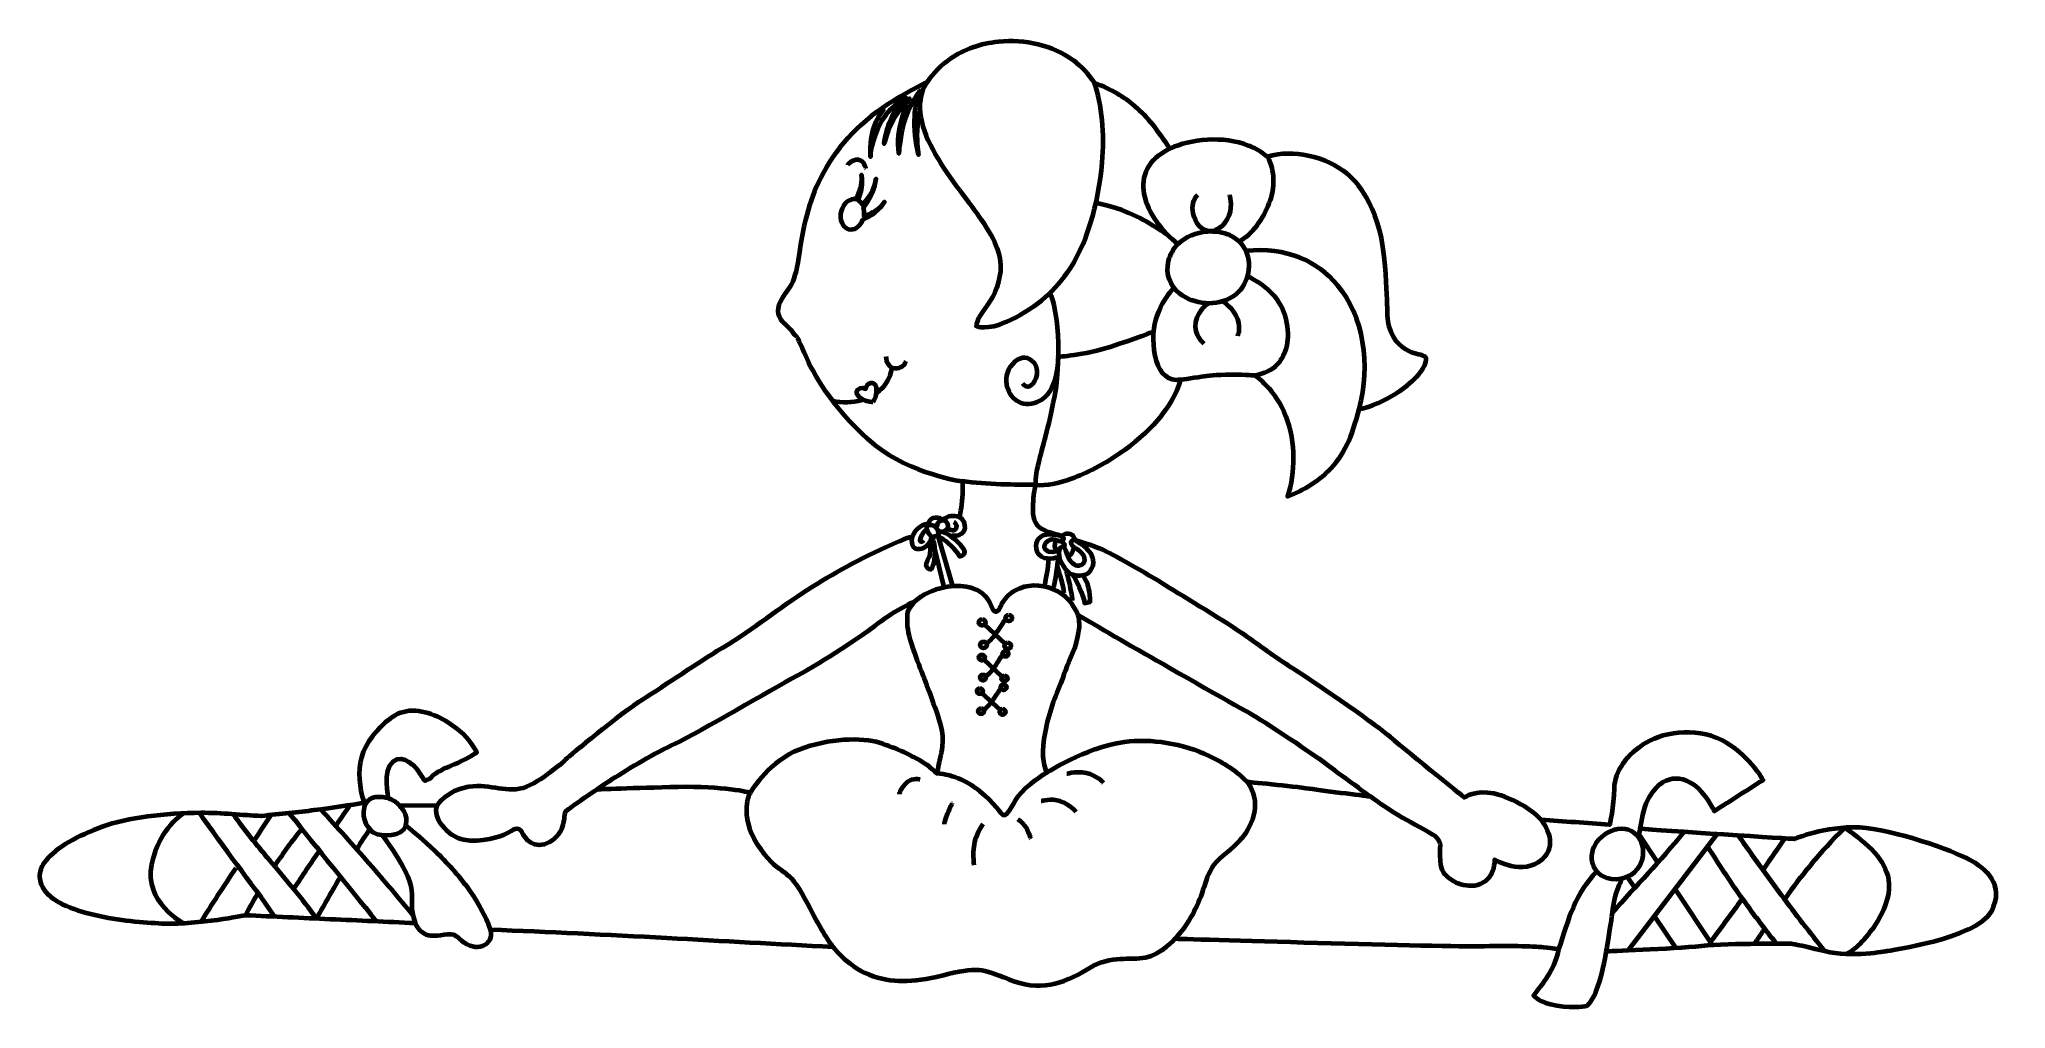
# Model space of a CAD drawing. Header units: centimetres. Extents: x -20 to 20.2, y 0 to 19.8.
import ezdxf

# ---------------------------------------------------------------- set-up
doc = ezdxf.new("R2010")
doc.units = ezdxf.units.CM
doc.header["$MEASUREMENT"] = 0
doc.layers.add('Camada 1', color=7, linetype='Continuous')

msp = doc.modelspace()

# ---------------------------------------------------------------- linework, layer by layer
at = {"layer": 'Camada 1', "color": 250, "lineweight": 100}
for centre, major_axis in [((-0.73127, 7.86449), (0, 0.06581)), ((-0.18707, 7.95335), (0, 0.06581)), ((-0.70409, 7.40365), (0, 0.06581)), ((-0.25461, 7.22294), (0, 0.05842)), ((-0.20866, 7.38641), (0, 0.06581)), ((-0.73768, 7.14407), (0, 0.05842)), ((-0.77706, 6.45964), (0, 0.05842)), ((-0.71355, 6.73498), (0, 0.05842)), ((-0.29399, 6.53852), (0, 0.05842)), ((-0.27377, 6.71968), (0, 0.05842)), ((-0.75293, 6.05056), (0, 0.05842)), ((-0.31316, 6.03526), (0, 0.05842))]:
    msp.add_ellipse(centre, major_axis=major_axis, ratio=1, dxfattribs=at)
at = {"layer": 'Camada 1', "color": 240, "lineweight": 100}
for points, knots in [([(-1.19054, 10.01899), (-1.19054, 10.01899), (-1.15467, 10.22597), (-1.1381, 10.41638), (-1.1381, 10.41638), (-1.12154, 10.60679), (-1.1381, 10.75029), (-1.1381, 10.75029), (-1.1381, 10.75029), (-1.1381, 10.75029), (-2.18675, 10.89651), (-2.93184, 11.49811), (-2.93184, 11.49811), (-3.67694, 12.09971), (-4.16264, 12.89446), (-4.31718, 13.25872), (-4.31718, 13.25872), (-4.47172, 13.62299), (-4.51861, 13.69474), (-4.51861, 13.69474), (-4.51861, 13.69474), (-4.51861, 13.69474), (-4.58205, 13.77768), (-4.64415, 13.84796), (-4.64415, 13.84796), (-4.70625, 13.91825), (-4.79593, 13.9969), (-4.79593, 13.9969), (-4.79593, 13.9969), (-4.79593, 13.9969), (-4.93117, 14.11281), (-4.90218, 14.29218), (-4.90218, 14.29218), (-4.8732, 14.47156), (-4.72415, 14.62056), (-4.65517, 14.7337), (-4.65517, 14.7337), (-4.58619, 14.84685), (-4.51995, 15.05382), (-4.48408, 15.31598), (-4.48408, 15.31598), (-4.39635, 15.95696), (-4.27673, 16.47021), (-4.03028, 16.96022), (-4.03028, 16.96022), (-3.74645, 17.52457), (-3.30128, 18.04408), (-2.65746, 18.46078), (-2.65746, 18.46078), (-2.41497, 18.61772), (-2.15282, 18.75958), (-1.87071, 18.90064), (-1.87071, 18.90064), (-1.72596, 19.09945), (-1.56623, 19.25984), (-1.38739, 19.38534), (-1.38739, 19.38534), (-1.1019, 19.58567), (-0.75533, 19.70066), (-0.39694, 19.73502), (-0.39694, 19.73502), (0.14784, 19.78726), (0.70564, 19.66731), (1.13439, 19.35234), (1.13439, 19.35234), (1.29984, 19.2308), (1.44609, 19.0802), (1.56495, 18.89925), (1.56495, 18.89925), (1.91669, 18.75895), (2.17367, 18.60789), (2.39232, 18.42043), (2.39232, 18.42043), (2.65236, 18.19748), (2.85821, 17.92303), (3.1048, 17.55389), (3.1048, 17.55389), (3.31558, 17.64891), (3.59299, 17.71334), (3.87404, 17.73156), (3.87404, 17.73156), (4.15158, 17.74955), (4.45482, 17.7167), (4.72293, 17.6104), (4.72293, 17.6104), (4.86062, 17.55582), (4.98904, 17.48187), (5.09998, 17.3855), (5.09998, 17.3855), (5.37985, 17.46706), (5.67042, 17.46131), (5.93552, 17.40497), (5.93552, 17.40497), (6.25827, 17.33638), (6.54329, 17.19279), (6.72531, 17.04049), (6.72531, 17.04049), (6.90734, 16.88819), (7.37652, 16.42507), (7.48691, 15.34883), (7.48691, 15.34883), (7.5973, 14.27259), (7.50624, 14.10426), (7.62766, 13.80622), (7.62766, 13.80622), (7.74907, 13.50819), (7.98088, 13.40608), (8.09678, 13.36744), (8.09678, 13.36744), (8.21267, 13.32879), (8.36446, 13.33432), (8.3479, 13.23221), (8.3479, 13.23221), (8.31254, 13.01424), (8.05644, 12.75632), (7.74, 12.55329), (7.74, 12.55329), (7.49591, 12.39667), (7.2159, 12.27272), (6.9736, 12.22494), (6.9736, 12.22494), (6.83075, 11.65908), (6.67675, 11.28258), (6.34092, 10.95399), (6.34092, 10.95399), (6.15407, 10.77117), (5.85921, 10.56825), (5.51374, 10.43943), (5.51374, 10.43943), (5.66224, 10.93704), (5.6862, 11.52391), (5.47648, 12.07584), (5.47648, 12.07584), (5.26675, 12.62776), (4.84729, 12.91476), (4.84729, 12.91476), (4.84729, 12.91476), (4.84729, 12.91476), (4.77003, 12.9285), (4.46094, 12.93126), (4.46094, 12.93126), (4.15186, 12.93401), (3.92558, 12.92021), (3.80691, 12.90089), (3.80691, 12.90089), (3.68825, 12.88158), (3.33226, 12.82915), (3.33226, 12.82915), (3.33226, 12.82915), (3.16703, 12.24831), (2.65709, 11.7155), (2.08406, 11.32275), (2.08406, 11.32275), (1.7575, 11.09893), (1.41043, 10.92056), (1.09502, 10.80476), (1.09502, 10.80476), (0.84229, 10.71197), (0.5839, 10.65361), (0.3657, 10.67803), (0.3657, 10.67803), (0.33363, 10.55268), (0.31631, 10.38377), (0.31055, 10.22269), (0.31055, 10.22269), (0.30374, 10.032), (0.33827, 9.85226), (0.49816, 9.76868), (0.49816, 9.76868), (0.65806, 9.68511), (0.89825, 9.63206), (0.89825, 9.63206), (0.89825, 9.63206), (0.94141, 9.67221), (1.01634, 9.68733), (1.07632, 9.66743), (1.07632, 9.66743), (1.12548, 9.65113), (1.16461, 9.61127), (1.16796, 9.54239), (1.16796, 9.54239), (1.16796, 9.54239), (1.54367, 9.43133), (1.72144, 9.35406), (1.72144, 9.35406), (1.89921, 9.2768), (2.65254, 8.85183), (3.02785, 8.61451), (3.02785, 8.61451), (3.40316, 8.37718), (4.29175, 7.85287), (4.66705, 7.58243), (4.66705, 7.58243), (5.04235, 7.312), (5.4563, 7.0195), (5.67706, 6.88704), (5.67706, 6.88704), (5.89782, 6.75458), (7.28313, 5.79978), (7.55357, 5.56798), (7.55357, 5.56798), (7.824, 5.33617), (9.12655, 4.28201), (9.12655, 4.28201), (9.12655, 4.28201), (9.12655, 4.28201), (9.36107, 4.44211), (9.73087, 4.36206), (9.73087, 4.36206), (9.91109, 4.32304), (10.15567, 4.22234), (10.36387, 4.0961), (10.36387, 4.0961), (10.49956, 4.01382), (10.61983, 3.92068), (10.69673, 3.8267), (10.69673, 3.8267), (11.16309, 3.79267), (11.62945, 3.75862), (12.09581, 3.72459), (12.09581, 3.72459), (12.09581, 3.72459), (12.18134, 4.0999), (12.18685, 4.46417), (12.18685, 4.46417), (12.19237, 4.82843), (12.45174, 5.16511), (12.84361, 5.40243), (12.84361, 5.40243), (13.23547, 5.63976), (13.96953, 5.72808), (14.48833, 5.40244), (14.48833, 5.40244), (15.00714, 5.07681), (15.23342, 4.64079), (15.23342, 4.64079), (15.23342, 4.64079), (14.90043, 4.42922), (14.56743, 4.21766), (14.23445, 4.00608), (14.23445, 4.00608), (14.23445, 4.00608), (14.03575, 4.39794), (13.82602, 4.54144), (13.82602, 4.54144), (13.38648, 4.8422), (13.05419, 4.58385), (12.87745, 4.23202), (12.87745, 4.23202), (12.77956, 4.03713), (12.76381, 3.8097), (12.72219, 3.64182), (12.72219, 3.64182), (13.09177, 3.60915), (15.86946, 3.43349), (15.86946, 3.43349), (15.86946, 3.43349), (15.86946, 3.43349), (16.50691, 3.70117), (17.20233, 3.66805), (17.20233, 3.66805), (17.89774, 3.63493), (19.13404, 3.18789), (19.45415, 3.01128), (19.45415, 3.01128), (19.77425, 2.83467), (20.1937, 2.50353), (19.90119, 1.95161), (19.90119, 1.95161), (19.60867, 1.39969), (17.75973, 1.14581), (17.75973, 1.14581), (17.75973, 1.14581), (17.75973, 1.14581), (17.05882, 1.00782), (16.49034, 1.14581), (16.49034, 1.14581), (15.92185, 1.2838), (15.81699, 1.29484), (15.81699, 1.29484), (15.81699, 1.29484), (15.81699, 1.29484), (14.58624, 1.31141), (13.97361, 1.25069), (13.97361, 1.25069), (13.36097, 1.18998), (12.03084, 1.14031), (12.03084, 1.14031), (12.03084, 1.14031), (12.03084, 1.14031), (11.96188, 0.72363), (11.85702, 0.41731), (11.85702, 0.41731), (11.75216, 0.111), (11.63625, 0.02821), (11.63625, 0.02821), (11.63625, 0.02821), (11.63625, 0.02821), (11.39062, -0.03526), (11.01808, 0.02821), (11.01808, 0.02821), (10.64553, 0.09169), (10.54067, 0.23518), (10.54067, 0.23518), (10.54067, 0.23518), (10.54067, 0.23518), (10.78351, 0.53047), (10.90493, 0.76227), (10.90493, 0.76227), (11.02636, 0.99408), (11.05395, 1.18173), (11.05395, 1.18173), (11.05395, 1.18173), (11.05395, 1.18173), (10.94907, 1.20658), (10.74486, 1.22589), (10.74486, 1.22589), (10.54066, 1.24521), (9.97217, 1.25902), (9.4368, 1.24247), (9.4368, 1.24247), (8.90144, 1.22591), (3.21671, 1.39701), (3.21671, 1.39701), (3.21671, 1.39701), (3.21671, 1.39701), (2.92418, 1.07136), (2.60958, 1.01066), (2.60958, 1.01066), (2.29498, 0.94996), (1.91415, 1.07137), (1.47262, 0.80094), (1.47262, 0.80094), (1.03109, 0.5305), (0.53435, 0.30423), (-0.08379, 0.53052), (-0.08379, 0.53052), (-0.70193, 0.75681), (-0.75714, 0.8396), (-1.42496, 0.67402), (-1.42496, 0.67402), (-2.09278, 0.50845), (-2.47912, 0.48086), (-2.9593, 0.62987), (-2.9593, 0.62987), (-3.43947, 0.77889), (-3.78166, 1.23146), (-3.78166, 1.23146), (-3.78166, 1.23146), (-4.90658, 1.28779), (-6.04564, 1.35248), (-7.17837, 1.41343), (-7.17837, 1.41343), (-8.39458, 1.47887), (-9.60353, 1.54004), (-10.77993, 1.58195), (-10.77993, 1.58195), (-10.75596, 1.50241), (-10.76437, 1.4343), (-10.7921, 1.37971), (-10.7921, 1.37971), (-10.82466, 1.31564), (-10.88391, 1.27016), (-10.94871, 1.24665), (-10.94871, 1.24665), (-11.06724, 1.20366), (-11.22871, 1.23409), (-11.37596, 1.35844), (-11.37596, 1.35844), (-11.50014, 1.4633), (-11.50014, 1.50469), (-11.72642, 1.47986), (-11.72642, 1.47986), (-11.95271, 1.45503), (-12.00926, 1.43849), (-12.14035, 1.50472), (-12.14035, 1.50472), (-12.27143, 1.57095), (-12.32248, 1.71858), (-12.32248, 1.71858), (-12.32248, 1.71858), (-12.90107, 1.74526), (-13.47966, 1.77194), (-14.05824, 1.79862), (-14.05824, 1.79862), (-14.63683, 1.8253), (-15.21542, 1.85199), (-15.794, 1.87867), (-15.794, 1.87867), (-15.794, 1.87867), (-16.03822, 1.83038), (-16.36592, 1.78484), (-16.36592, 1.78484), (-16.69362, 1.73931), (-17.1048, 1.69653), (-17.43871, 1.70758), (-17.43871, 1.70758), (-17.77262, 1.71861), (-18.29556, 1.75864), (-18.78124, 1.86074), (-18.78124, 1.86074), (-19.26691, 1.96284), (-19.71536, 2.12704), (-19.90025, 2.38644), (-19.90025, 2.38644), (-19.97576, 2.49238), (-20.00592, 2.59625), (-19.99904, 2.6971), (-19.99904, 2.6971), (-19.99216, 2.79794), (-19.94819, 2.8958), (-19.87545, 2.98968), (-19.87545, 2.98968), (-19.77006, 3.12568), (-19.60424, 3.25342), (-19.40314, 3.36999), (-19.40314, 3.36999), (-19.20204, 3.48657), (-18.96565, 3.59202), (-18.71912, 3.68344), (-18.71912, 3.68344), (-18.45989, 3.77958), (-18.13909, 3.84865), (-17.79134, 3.89459), (-17.79134, 3.89459), (-17.4436, 3.94052), (-17.0689, 3.96334), (-16.7019, 3.967), (-16.7019, 3.967), (-16.48171, 3.96919), (-16.27119, 3.9562), (-16.06748, 3.94132), (-16.06748, 3.94132), (-15.86376, 3.92644), (-15.66683, 3.90965), (-15.47385, 3.90423), (-15.47385, 3.90423), (-15.26891, 3.92331), (-15.07705, 3.94265), (-14.89682, 3.96219), (-14.89682, 3.96219), (-14.71659, 3.98173), (-14.54797, 4.00149), (-14.38951, 4.02145), (-14.38951, 4.02145), (-13.99204, 4.07148), (-13.65842, 4.1227), (-13.36552, 4.17466), (-13.36552, 4.17466), (-13.42546, 4.3547), (-13.44796, 4.48695), (-13.46067, 4.65611), (-13.46067, 4.65611), (-13.48251, 4.94672), (-13.42204, 5.26602), (-13.19164, 5.54071), (-13.19164, 5.54071), (-12.90464, 5.8829), (-12.67282, 6.0761), (-12.31683, 6.05402), (-12.31683, 6.05402), (-11.96085, 6.03194), (-11.6352, 5.82773), (-11.41443, 5.64836), (-11.41443, 5.64836), (-11.19366, 5.46899), (-11.0612, 5.2013), (-11.0612, 5.2013), (-11.0612, 5.2013), (-11.0612, 5.2013), (-11.34543, 5.03299), (-11.52204, 4.964), (-11.52204, 4.964), (-11.69865, 4.89501), (-11.81456, 4.83153), (-11.88907, 4.78738), (-11.88907, 4.78738), (-11.96358, 4.74323), (-11.97463, 4.69908), (-12.02429, 4.67148), (-12.02429, 4.67148), (-12.07396, 4.64388), (-12.12916, 4.63009), (-12.12916, 4.63009), (-12.12916, 4.63009), (-12.18526, 4.71196), (-12.24137, 4.79384), (-12.29747, 4.87571), (-12.29747, 4.87571), (-12.29747, 4.87571), (-12.55413, 5.19306), (-12.77489, 5.02197), (-12.77489, 5.02197), (-12.99565, 4.85088), (-12.86597, 4.26587), (-12.86597, 4.26587), (-12.86597, 4.26587), (-12.86597, 4.26587), (-12.77215, 4.22448), (-12.72524, 4.19274), (-12.72524, 4.19274), (-12.67832, 4.161), (-12.63417, 4.11271), (-12.63417, 4.11271), (-12.63417, 4.11271), (-12.63417, 4.11271), (-11.8725, 4.12101), (-11.8725, 4.12101), (-11.8725, 4.12101), (-11.8725, 4.12101), (-11.69312, 4.42733), (-11.22951, 4.49908), (-11.22951, 4.49908), (-10.7659, 4.57082), (-10.44026, 4.34455), (-10.05115, 4.50184), (-10.05115, 4.50184), (-9.66204, 4.65913), (-9.20946, 5.09239), (-9.20946, 5.09239), (-9.20946, 5.09239), (-9.20946, 5.09239), (-8.10563, 6.01961), (-7.66962, 6.29005), (-7.66962, 6.29005), (-7.23361, 6.56049), (-6.43331, 7.10688), (-6.15182, 7.27246), (-6.15182, 7.27246), (-5.48822, 7.66283), (-4.98492, 8.07379), (-4.40116, 8.46162), (-4.40116, 8.46162), (-3.90285, 8.79269), (-3.33163, 9.10471), (-2.70784, 9.39736), (-2.70784, 9.39736), (-2.26079, 9.60708), (-2.16145, 9.6126), (-2.16145, 9.6126), (-2.16145, 9.6126), (-2.16145, 9.6126), (-2.11453, 9.7381), (-2.02071, 9.80576), (-2.02071, 9.80576), (-1.92688, 9.87342), (-1.84685, 9.87342), (-1.84685, 9.87342), (-1.84685, 9.87342), (-1.8181, 9.93173), (-1.78549, 9.97141), (-1.73837, 9.99205), (-1.73837, 9.99205), (-1.68337, 10.01615), (-1.6114, 10.01304), (-1.54605, 9.96307), (-1.54605, 9.96307), (-1.48002, 10.00303), (-1.42603, 10.02739), (-1.36918, 10.036), (-1.36918, 10.036), (-1.31617, 10.04402), (-1.26067, 10.0384), (-1.19054, 10.01899)], [0, 0, 0, 0, 0.00704225, 0.00704225, 0.00704225, 0.00704225, 0.01408451, 0.01408451, 0.01408451, 0.01408451, 0.02112676, 0.02112676, 0.02112676, 0.02112676, 0.02816901, 0.02816901, 0.02816901, 0.02816901, 0.03521127, 0.03521127, 0.03521127, 0.03521127, 0.04225352, 0.04225352, 0.04225352, 0.04225352, 0.04929577, 0.04929577, 0.04929577, 0.04929577, 0.05633803, 0.05633803, 0.05633803, 0.05633803, 0.06338028, 0.06338028, 0.06338028, 0.06338028, 0.07042254, 0.07042254, 0.07042254, 0.07042254, 0.07746479, 0.07746479, 0.07746479, 0.07746479, 0.08450704, 0.08450704, 0.08450704, 0.08450704, 0.0915493, 0.0915493, 0.0915493, 0.0915493, 0.09859155, 0.09859155, 0.09859155, 0.09859155, 0.1056338, 0.1056338, 0.1056338, 0.1056338, 0.11267606, 0.11267606, 0.11267606, 0.11267606, 0.11971831, 0.11971831, 0.11971831, 0.11971831, 0.12676056, 0.12676056, 0.12676056, 0.12676056, 0.13380282, 0.13380282, 0.13380282, 0.13380282, 0.14084507, 0.14084507, 0.14084507, 0.14084507, 0.14788732, 0.14788732, 0.14788732, 0.14788732, 0.15492958, 0.15492958, 0.15492958, 0.15492958, 0.16197183, 0.16197183, 0.16197183, 0.16197183, 0.16901408, 0.16901408, 0.16901408, 0.16901408, 0.17605634, 0.17605634, 0.17605634, 0.17605634, 0.18309859, 0.18309859, 0.18309859, 0.18309859, 0.19014085, 0.19014085, 0.19014085, 0.19014085, 0.1971831, 0.1971831, 0.1971831, 0.1971831, 0.20422535, 0.20422535, 0.20422535, 0.20422535, 0.21126761, 0.21126761, 0.21126761, 0.21126761, 0.21830986, 0.21830986, 0.21830986, 0.21830986, 0.22535211, 0.22535211, 0.22535211, 0.22535211, 0.23239437, 0.23239437, 0.23239437, 0.23239437, 0.23943662, 0.23943662, 0.23943662, 0.23943662, 0.24647887, 0.24647887, 0.24647887, 0.24647887, 0.25352113, 0.25352113, 0.25352113, 0.25352113, 0.26056338, 0.26056338, 0.26056338, 0.26056338, 0.26760563, 0.26760563, 0.26760563, 0.26760563, 0.27464789, 0.27464789, 0.27464789, 0.27464789, 0.28169014, 0.28169014, 0.28169014, 0.28169014, 0.28873239, 0.28873239, 0.28873239, 0.28873239, 0.29577465, 0.29577465, 0.29577465, 0.29577465, 0.3028169, 0.3028169, 0.3028169, 0.3028169, 0.30985915, 0.30985915, 0.30985915, 0.30985915, 0.31690141, 0.31690141, 0.31690141, 0.31690141, 0.32394366, 0.32394366, 0.32394366, 0.32394366, 0.33098592, 0.33098592, 0.33098592, 0.33098592, 0.33802817, 0.33802817, 0.33802817, 0.33802817, 0.34507042, 0.34507042, 0.34507042, 0.34507042, 0.35211268, 0.35211268, 0.35211268, 0.35211268, 0.35915493, 0.35915493, 0.35915493, 0.35915493, 0.36619718, 0.36619718, 0.36619718, 0.36619718, 0.37323944, 0.37323944, 0.37323944, 0.37323944, 0.38028169, 0.38028169, 0.38028169, 0.38028169, 0.38732394, 0.38732394, 0.38732394, 0.38732394, 0.3943662, 0.3943662, 0.3943662, 0.3943662, 0.40140845, 0.40140845, 0.40140845, 0.40140845, 0.4084507, 0.4084507, 0.4084507, 0.4084507, 0.41549296, 0.41549296, 0.41549296, 0.41549296, 0.42253521, 0.42253521, 0.42253521, 0.42253521, 0.42957746, 0.42957746, 0.42957746, 0.42957746, 0.43661972, 0.43661972, 0.43661972, 0.43661972, 0.44366197, 0.44366197, 0.44366197, 0.44366197, 0.45070423, 0.45070423, 0.45070423, 0.45070423, 0.45774648, 0.45774648, 0.45774648, 0.45774648, 0.46478873, 0.46478873, 0.46478873, 0.46478873, 0.47183099, 0.47183099, 0.47183099, 0.47183099, 0.47887324, 0.47887324, 0.47887324, 0.47887324, 0.48591549, 0.48591549, 0.48591549, 0.48591549, 0.49295775, 0.49295775, 0.49295775, 0.49295775, 0.5, 0.5, 0.5, 0.5, 0.50704225, 0.50704225, 0.50704225, 0.50704225, 0.51408451, 0.51408451, 0.51408451, 0.51408451, 0.52112676, 0.52112676, 0.52112676, 0.52112676, 0.52816901, 0.52816901, 0.52816901, 0.52816901, 0.53521127, 0.53521127, 0.53521127, 0.53521127, 0.54225352, 0.54225352, 0.54225352, 0.54225352, 0.54929577, 0.54929577, 0.54929577, 0.54929577, 0.55633803, 0.55633803, 0.55633803, 0.55633803, 0.56338028, 0.56338028, 0.56338028, 0.56338028, 0.57042254, 0.57042254, 0.57042254, 0.57042254, 0.57746479, 0.57746479, 0.57746479, 0.57746479, 0.58450704, 0.58450704, 0.58450704, 0.58450704, 0.5915493, 0.5915493, 0.5915493, 0.5915493, 0.59859155, 0.59859155, 0.59859155, 0.59859155, 0.6056338, 0.6056338, 0.6056338, 0.6056338, 0.61267606, 0.61267606, 0.61267606, 0.61267606, 0.61971831, 0.61971831, 0.61971831, 0.61971831, 0.62676056, 0.62676056, 0.62676056, 0.62676056, 0.63380282, 0.63380282, 0.63380282, 0.63380282, 0.64084507, 0.64084507, 0.64084507, 0.64084507, 0.64788732, 0.64788732, 0.64788732, 0.64788732, 0.65492958, 0.65492958, 0.65492958, 0.65492958, 0.66197183, 0.66197183, 0.66197183, 0.66197183, 0.66901408, 0.66901408, 0.66901408, 0.66901408, 0.67605634, 0.67605634, 0.67605634, 0.67605634, 0.68309859, 0.68309859, 0.68309859, 0.68309859, 0.69014085, 0.69014085, 0.69014085, 0.69014085, 0.6971831, 0.6971831, 0.6971831, 0.6971831, 0.70422535, 0.70422535, 0.70422535, 0.70422535, 0.71126761, 0.71126761, 0.71126761, 0.71126761, 0.71830986, 0.71830986, 0.71830986, 0.71830986, 0.72535211, 0.72535211, 0.72535211, 0.72535211, 0.73239437, 0.73239437, 0.73239437, 0.73239437, 0.73943662, 0.73943662, 0.73943662, 0.73943662, 0.74647887, 0.74647887, 0.74647887, 0.74647887, 0.75352113, 0.75352113, 0.75352113, 0.75352113, 0.76056338, 0.76056338, 0.76056338, 0.76056338, 0.76760563, 0.76760563, 0.76760563, 0.76760563, 0.77464789, 0.77464789, 0.77464789, 0.77464789, 0.78169014, 0.78169014, 0.78169014, 0.78169014, 0.78873239, 0.78873239, 0.78873239, 0.78873239, 0.79577465, 0.79577465, 0.79577465, 0.79577465, 0.8028169, 0.8028169, 0.8028169, 0.8028169, 0.80985915, 0.80985915, 0.80985915, 0.80985915, 0.81690141, 0.81690141, 0.81690141, 0.81690141, 0.82394366, 0.82394366, 0.82394366, 0.82394366, 0.83098592, 0.83098592, 0.83098592, 0.83098592, 0.83802817, 0.83802817, 0.83802817, 0.83802817, 0.84507042, 0.84507042, 0.84507042, 0.84507042, 0.85211268, 0.85211268, 0.85211268, 0.85211268, 0.85915493, 0.85915493, 0.85915493, 0.85915493, 0.86619718, 0.86619718, 0.86619718, 0.86619718, 0.87323944, 0.87323944, 0.87323944, 0.87323944, 0.88028169, 0.88028169, 0.88028169, 0.88028169, 0.88732394, 0.88732394, 0.88732394, 0.88732394, 0.8943662, 0.8943662, 0.8943662, 0.8943662, 0.90140845, 0.90140845, 0.90140845, 0.90140845, 0.9084507, 0.9084507, 0.9084507, 0.9084507, 0.91549296, 0.91549296, 0.91549296, 0.91549296, 0.92253521, 0.92253521, 0.92253521, 0.92253521, 0.92957746, 0.92957746, 0.92957746, 0.92957746, 0.93661972, 0.93661972, 0.93661972, 0.93661972, 0.94366197, 0.94366197, 0.94366197, 0.94366197, 0.95070423, 0.95070423, 0.95070423, 0.95070423, 0.95774648, 0.95774648, 0.95774648, 0.95774648, 0.96478873, 0.96478873, 0.96478873, 0.96478873, 0.97183099, 0.97183099, 0.97183099, 0.97183099, 0.97887324, 0.97887324, 0.97887324, 0.97887324, 0.98591549, 0.98591549, 0.98591549, 0.98591549, 1, 1, 1, 1]), ([(-8.60368, 4.44675), (-8.60368, 4.44675), (-7.85168, 4.47434), (-6.94654, 4.49642), (-6.94654, 4.49642), (-6.0414, 4.5185), (-5.47292, 4.38052), (-5.47292, 4.38052), (-5.47292, 4.38052), (-5.47292, 4.38052), (-5.14175, 4.95453), (-4.57879, 5.21393), (-4.57879, 5.21393), (-4.01584, 5.47334), (-3.27626, 5.51749), (-2.90096, 5.41814), (-2.90096, 5.41814), (-2.52566, 5.31879), (-2.20556, 5.15082), (-2.00134, 5.03731), (-2.00134, 5.03731), (-1.79712, 4.9238), (-1.65914, 4.77239), (-1.65914, 4.77239), (-1.65914, 4.77239), (-1.63338, 4.89565), (-1.60763, 5.0189), (-1.58187, 5.14216), (-1.58187, 5.14216), (-1.58187, 5.14216), (-1.49356, 5.45126), (-1.58187, 5.76584), (-1.58187, 5.76584), (-1.67018, 6.08043), (-1.92955, 6.74826), (-1.92955, 6.74826), (-1.92955, 6.74826), (-1.92955, 6.74826), (-2.23861, 7.49887), (-2.26069, 7.78587), (-2.26069, 7.78587), (-2.28277, 8.07287), (-2.24688, 8.11978), (-2.18065, 8.20533), (-2.18065, 8.20533), (-2.11442, 8.29088), (-2.08958, 8.30744), (-2.08958, 8.30744), (-2.08958, 8.30744), (-2.08958, 8.30744), (-2.52008, 8.11151), (-2.85399, 7.84659), (-2.85399, 7.84659), (-3.18791, 7.58167), (-3.96627, 7.07392), (-4.51522, 6.77589), (-4.51522, 6.77589), (-5.06417, 6.47785), (-6.44693, 5.66101), (-7.02092, 5.37953), (-7.02092, 5.37953), (-7.395, 5.21013), (-7.95931, 4.87501), (-8.2987, 4.65593), (-8.2987, 4.65593), (-8.46039, 4.55156), (-8.58898, 4.46799), (-8.60368, 4.44675)], [0, 0, 0, 0, 0.05555556, 0.05555556, 0.05555556, 0.05555556, 0.11111111, 0.11111111, 0.11111111, 0.11111111, 0.16666667, 0.16666667, 0.16666667, 0.16666667, 0.22222222, 0.22222222, 0.22222222, 0.22222222, 0.27777778, 0.27777778, 0.27777778, 0.27777778, 0.33333333, 0.33333333, 0.33333333, 0.33333333, 0.38888889, 0.38888889, 0.38888889, 0.38888889, 0.44444444, 0.44444444, 0.44444444, 0.44444444, 0.5, 0.5, 0.5, 0.5, 0.55555556, 0.55555556, 0.55555556, 0.55555556, 0.61111111, 0.61111111, 0.61111111, 0.61111111, 0.66666667, 0.66666667, 0.66666667, 0.66666667, 0.72222222, 0.72222222, 0.72222222, 0.72222222, 0.77777778, 0.77777778, 0.77777778, 0.77777778, 0.83333333, 0.83333333, 0.83333333, 0.83333333, 0.88888889, 0.88888889, 0.88888889, 0.88888889, 1, 1, 1, 1]), ([(7.19655, 4.30742), (7.19655, 4.30742), (6.28863, 4.41782), (5.95473, 4.46749), (5.95473, 4.46749), (5.62083, 4.51717), (4.6798, 4.60824), (4.6798, 4.60824), (4.6798, 4.60824), (4.47194, 4.82068), (4.20556, 4.99856), (3.91156, 5.13494), (3.91156, 5.13494), (3.36275, 5.38949), (2.71762, 5.49943), (2.17685, 5.41958), (2.17685, 5.41958), (1.35449, 5.29815), (0.58733, 4.79039), (0.58733, 4.79039), (0.58733, 4.79039), (0.58733, 4.79039), (0.48247, 5.01393), (0.51558, 5.35335), (0.51558, 5.35335), (0.5487, 5.69277), (0.66182, 6.11775), (0.79428, 6.41579), (0.79428, 6.41579), (0.92674, 6.71384), (0.95709, 6.89047), (1.08127, 7.15263), (1.08127, 7.15263), (1.20545, 7.41478), (1.21922, 7.56657), (1.24406, 7.72111), (1.24406, 7.72111), (1.26891, 7.87565), (1.22199, 8.01916), (1.22199, 8.01916), (1.22199, 8.01916), (1.22199, 8.01916), (2.22369, 7.42585), (2.54381, 7.24924), (2.54381, 7.24924), (2.86392, 7.07263), (4.47552, 6.1399), (4.68525, 6.03504), (4.68525, 6.03504), (4.89499, 5.93018), (5.95467, 5.22372), (6.21407, 5.03054), (6.21407, 5.03054), (6.47347, 4.83737), (7.19655, 4.30742), (7.19655, 4.30742)], [0, 0, 0, 0, 0.06666667, 0.06666667, 0.06666667, 0.06666667, 0.13333333, 0.13333333, 0.13333333, 0.13333333, 0.2, 0.2, 0.2, 0.2, 0.26666667, 0.26666667, 0.26666667, 0.26666667, 0.33333333, 0.33333333, 0.33333333, 0.33333333, 0.4, 0.4, 0.4, 0.4, 0.46666667, 0.46666667, 0.46666667, 0.46666667, 0.53333333, 0.53333333, 0.53333333, 0.53333333, 0.6, 0.6, 0.6, 0.6, 0.66666667, 0.66666667, 0.66666667, 0.66666667, 0.73333333, 0.73333333, 0.73333333, 0.73333333, 0.8, 0.8, 0.8, 0.8, 0.86666667, 0.86666667, 0.86666667, 0.86666667, 1, 1, 1, 1])]:
    msp.add_open_spline(points, degree=3, knots=knots, dxfattribs=at)
at = {"layer": 'Camada 1', "color": 250, "lineweight": 100}
for points, knots in [([(-1.87071, 18.90064), (-2.13279, 18.45901), (-1.97354, 17.93731), (-1.68874, 17.43771), (-1.68874, 17.43771), (-1.3995, 16.93028), (-0.98071, 16.44562), (-0.74224, 16.09074), (-0.74224, 16.09074), (-0.45265, 15.65981), (-0.31052, 15.34236), (-0.36759, 14.96784), (-0.36759, 14.96784), (-0.42467, 14.59331), (-0.60216, 14.38006), (-0.72634, 14.20895), (-0.72634, 14.20895), (-0.85052, 14.03785), (-0.85052, 13.92195), (-0.85052, 13.92195), (-0.85052, 13.92195), (-0.85052, 13.92195), (-0.61597, 13.83637), (-0.23791, 14.00747), (-0.23791, 14.00747), (0.31272, 14.25667), (0.71595, 14.59974), (1.0093, 15.0132), (1.0093, 15.0132), (1.39685, 15.55938), (1.65396, 16.42357), (1.72264, 17.26564), (1.72264, 17.26564), (1.77122, 17.86137), (1.72551, 18.44604), (1.56495, 18.89925)], [0, 0, 0, 0, 0.1, 0.1, 0.1, 0.1, 0.2, 0.2, 0.2, 0.2, 0.3, 0.3, 0.3, 0.3, 0.4, 0.4, 0.4, 0.4, 0.5, 0.5, 0.5, 0.5, 0.6, 0.6, 0.6, 0.6, 0.7, 0.7, 0.7, 0.7, 0.8, 0.8, 0.8, 0.8, 1, 1, 1, 1]), ([(-2.00169, 18.33522), (-2.00169, 18.33522), (-2.06691, 18.10314), (-2.06415, 17.82851), (-2.06415, 17.82851), (-2.06138, 17.55389), (-2.03297, 17.42285), (-2.03297, 17.42285), (-2.03297, 17.42285), (-2.08783, 17.69425), (-2.12433, 17.9546), (-2.10974, 18.21379), (-2.10974, 18.21379), (-2.09996, 18.38752), (-2.06722, 18.56073), (-2.00169, 18.7364), (-2.00169, 18.7364), (-2.00169, 18.7364), (-2.25734, 18.39422), (-2.33737, 18.06306), (-2.33737, 18.06306), (-2.4174, 17.7319), (-2.43395, 17.48351), (-2.43395, 17.45318), (-2.43395, 17.45318), (-2.5005, 17.95182), (-2.28707, 18.43756), (-2.21411, 18.57634), (-2.21411, 18.57634), (-2.21411, 18.57634), (-2.44851, 18.34697), (-2.57269, 18.09187), (-2.57269, 18.09187), (-2.69687, 17.83678), (-2.73475, 17.64912), (-2.73475, 17.64912), (-2.73475, 17.64912), (-2.69687, 17.98004), (-2.48595, 18.51818), (-2.28707, 18.5929), (-2.28707, 18.5929), (-2.28707, 18.5929), (-2.69061, 18.39008), (-2.86446, 17.97199), (-2.86446, 17.97199), (-3.0383, 17.55389), (-3.01347, 17.3855), (-3.01347, 17.3855), (-3.01347, 17.3855), (-3.0272, 17.94121), (-2.89653, 18.14094), (-2.73199, 18.3749)], [0, 0, 0, 0, 0.07142857, 0.07142857, 0.07142857, 0.07142857, 0.14285714, 0.14285714, 0.14285714, 0.14285714, 0.21428571, 0.21428571, 0.21428571, 0.21428571, 0.28571429, 0.28571429, 0.28571429, 0.28571429, 0.35714286, 0.35714286, 0.35714286, 0.35714286, 0.42857143, 0.42857143, 0.42857143, 0.42857143, 0.5, 0.5, 0.5, 0.5, 0.57142857, 0.57142857, 0.57142857, 0.57142857, 0.64285714, 0.64285714, 0.64285714, 0.64285714, 0.71428571, 0.71428571, 0.71428571, 0.71428571, 0.78571429, 0.78571429, 0.78571429, 0.78571429, 0.85714286, 0.85714286, 0.85714286, 0.85714286, 1, 1, 1, 1]), ([(-3.47842, 17.22002), (-3.47842, 17.22002), (-3.38793, 17.34282), (-3.26455, 17.3304), (-3.26455, 17.3304), (-3.14116, 17.31798), (-3.11139, 17.14275), (-3.11139, 17.14275)], [0, 0, 0, 0, 0.33333333, 0.33333333, 0.33333333, 0.33333333, 1, 1, 1, 1]), ([(3.1048, 17.55389), (2.63981, 17.32193), (2.5114, 16.9802), (2.5757, 16.62736), (2.5757, 16.62736), (2.64796, 16.23089), (2.95149, 15.85287), (3.26946, 15.60247), (3.26946, 15.60247), (3.42938, 15.75348), (3.65124, 15.84139), (3.87356, 15.85838), (3.87356, 15.85838), (4.19683, 15.8831), (4.52111, 15.75793), (4.6575, 15.45893), (4.6575, 15.45893), (4.80099, 15.14434), (4.69887, 14.72762), (4.3898, 14.52342), (4.3898, 14.52342), (4.06748, 14.31045), (3.59088, 14.36003), (3.30413, 14.59226), (3.30413, 14.59226), (3.11754, 14.74339), (3.01132, 14.97188), (3.08034, 15.25568), (3.08034, 15.25568), (3.11074, 15.38067), (3.17522, 15.50096), (3.26946, 15.60247)], [0, 0, 0, 0, 0.11111111, 0.11111111, 0.11111111, 0.11111111, 0.22222222, 0.22222222, 0.22222222, 0.22222222, 0.33333333, 0.33333333, 0.33333333, 0.33333333, 0.44444444, 0.44444444, 0.44444444, 0.44444444, 0.55555556, 0.55555556, 0.55555556, 0.55555556, 0.66666667, 0.66666667, 0.66666667, 0.66666667, 0.77777778, 0.77777778, 0.77777778, 0.77777778, 1, 1, 1, 1]), ([(5.09998, 17.3855), (5.25417, 17.09432), (5.25872, 16.77168), (5.13329, 16.43543), (5.13329, 16.43543), (5.01669, 16.12286), (4.78512, 15.79109), (4.52354, 15.65036)], [0, 0, 0, 0, 0.33333333, 0.33333333, 0.33333333, 0.33333333, 1, 1, 1, 1]), ([(-3.35539, 16.51793), (-3.34446, 16.51793), (-3.33379, 16.51698), (-3.32341, 16.51518), (-3.32341, 16.51518), (-3.29771, 16.55837), (-3.26284, 16.62396), (-3.23617, 16.70032), (-3.23617, 16.70032), (-3.18822, 16.83758), (-3.19649, 17.01948), (-3.19649, 17.01948), (-3.19649, 17.01948), (-3.19649, 17.01948), (-3.15184, 16.82601), (-3.22956, 16.5978), (-3.22956, 16.5978), (-3.24337, 16.55725), (-3.25571, 16.52347), (-3.26668, 16.49528), (-3.26668, 16.49528), (-3.23304, 16.47689), (-3.20456, 16.44806), (-3.18327, 16.41181), (-3.18327, 16.41181), (-3.13534, 16.46105), (-3.06823, 16.53475), (-3.02451, 16.60276), (-3.02451, 16.60276), (-2.95009, 16.71852), (-2.90048, 16.9368), (-2.90048, 16.9368), (-2.90048, 16.9368), (-2.91174, 16.89942), (-2.90512, 16.7378), (-3.07081, 16.47377), (-3.07081, 16.47377), (-3.10394, 16.42098), (-3.13182, 16.37933), (-3.15524, 16.34646), (-3.15524, 16.34646), (-3.14299, 16.305), (-3.13828, 16.25824), (-3.14292, 16.20875), (-3.14292, 16.20875), (-3.14398, 16.19747), (-3.14551, 16.18633), (-3.14746, 16.17536), (-3.14746, 16.17536), (-3.09323, 16.18971), (-3.01371, 16.2172), (-2.93323, 16.26803), (-2.93323, 16.26803), (-2.79001, 16.35848), (-2.72518, 16.46702), (-2.72518, 16.46702), (-2.72518, 16.46702), (-2.72518, 16.46702), (-2.85783, 16.26051), (-3.04779, 16.16099), (-3.04779, 16.16099), (-3.09761, 16.13489), (-3.13665, 16.11649), (-3.16715, 16.1035), (-3.16715, 16.1035), (-3.21193, 15.98456), (-3.30889, 15.89956), (-3.41338, 15.89956), (-3.41338, 15.89956), (-3.54674, 15.89956), (-3.64187, 16.03799), (-3.62585, 16.20875), (-3.62585, 16.20875), (-3.60984, 16.37951), (-3.48875, 16.51793), (-3.35539, 16.51793)], [0, 0, 0, 0, 0.05, 0.05, 0.05, 0.05, 0.1, 0.1, 0.1, 0.1, 0.15, 0.15, 0.15, 0.15, 0.2, 0.2, 0.2, 0.2, 0.25, 0.25, 0.25, 0.25, 0.3, 0.3, 0.3, 0.3, 0.35, 0.35, 0.35, 0.35, 0.4, 0.4, 0.4, 0.4, 0.45, 0.45, 0.45, 0.45, 0.5, 0.5, 0.5, 0.5, 0.55, 0.55, 0.55, 0.55, 0.6, 0.6, 0.6, 0.6, 0.65, 0.65, 0.65, 0.65, 0.7, 0.7, 0.7, 0.7, 0.75, 0.75, 0.75, 0.75, 0.8, 0.8, 0.8, 0.8, 0.85, 0.85, 0.85, 0.85, 0.9, 0.9, 0.9, 0.9, 1, 1, 1, 1]), ([(4.32354, 16.60688), (4.32354, 16.60688), (4.3953, 16.40393), (4.31251, 16.18743), (4.31251, 16.18743), (4.22971, 15.97092), (4.05892, 15.86056), (3.93459, 15.86126), (3.93459, 15.86126), (3.75779, 15.86225), (3.62592, 16.03789), (3.58546, 16.22579), (3.58546, 16.22579), (3.55439, 16.37011), (3.57721, 16.52167), (3.67503, 16.60688)], [0, 0, 0, 0, 0.2, 0.2, 0.2, 0.2, 0.4, 0.4, 0.4, 0.4, 0.6, 0.6, 0.6, 0.6, 1, 1, 1, 1]), ([(3.08294, 15.76637), (3.08294, 15.76637), (2.6719, 16.06754), (2.27452, 16.23406), (2.27452, 16.23406), (1.87714, 16.40058), (1.5954, 16.43803), (1.5954, 16.43803)], [0, 0, 0, 0, 0.33333333, 0.33333333, 0.33333333, 0.33333333, 1, 1, 1, 1]), ([(6.9736, 12.22494), (7.22457, 13.14523), (7.06735, 14.12218), (6.53292, 14.76141), (6.53292, 14.76141), (6.12401, 15.25051), (5.49424, 15.54191), (4.6575, 15.45893)], [0, 0, 0, 0, 0.33333333, 0.33333333, 0.33333333, 0.33333333, 1, 1, 1, 1]), ([(4.69146, 14.94295), (4.69146, 14.94295), (5.3446, 14.68069), (5.47982, 14.06254), (5.47982, 14.06254), (5.56703, 13.66389), (5.49309, 13.34379), (5.30476, 13.1421), (5.30476, 13.1421), (5.19075, 13.01998), (5.03479, 12.94126), (4.84729, 12.91476)], [0, 0, 0, 0, 0.25, 0.25, 0.25, 0.25, 0.5, 0.5, 0.5, 0.5, 1, 1, 1, 1]), ([(0.6538, 14.60066), (0.6538, 14.60066), (0.92301, 14.07205), (0.77951, 12.68674), (0.77951, 12.68674), (0.67295, 12.04508), (0.53819, 11.5828), (0.45022, 11.24938), (0.45022, 11.24938), (0.38118, 10.98773), (0.34093, 10.80543), (0.3657, 10.67803), (0.3657, 10.67803), (-0.04074, 10.67803), (-0.62935, 10.67803), (-1.1381, 10.75029)], [0, 0, 0, 0, 0.2, 0.2, 0.2, 0.2, 0.4, 0.4, 0.4, 0.4, 0.6, 0.6, 0.6, 0.6, 1, 1, 1, 1]), ([(3.33226, 12.82915), (3.06903, 12.77222), (2.91389, 12.95607), (2.83575, 13.20672), (2.83575, 13.20672), (2.74886, 13.48548), (2.75717, 13.84689), (2.81794, 14.05163), (2.81794, 14.05163), (2.88511, 14.27797), (3.0088, 14.49133), (3.17555, 14.69444)], [0, 0, 0, 0, 0.25, 0.25, 0.25, 0.25, 0.5, 0.5, 0.5, 0.5, 1, 1, 1, 1]), ([(3.80472, 13.56299), (3.80472, 13.56299), (3.58726, 13.72856), (3.6408, 14.00176), (3.6408, 14.00176), (3.69433, 14.27496), (3.89027, 14.38795), (3.89027, 14.38795)], [0, 0, 0, 0, 0.33333333, 0.33333333, 0.33333333, 0.33333333, 1, 1, 1, 1]), ([(4.19037, 14.42948), (4.19037, 14.42948), (4.42012, 14.27699), (4.48911, 14.06248), (4.48911, 14.06248), (4.55809, 13.84796), (4.48911, 13.72581), (4.48911, 13.72581)], [0, 0, 0, 0, 0.33333333, 0.33333333, 0.33333333, 0.33333333, 1, 1, 1, 1]), ([(2.77708, 13.81435), (2.77708, 13.81435), (2.42215, 13.66636), (1.8868, 13.49527), (1.8868, 13.49527), (1.35144, 13.32417), (0.81959, 13.29125), (0.81959, 13.29125), (0.81959, 13.29125), (0.81959, 13.29125), (0.84369, 12.56253), (0.39663, 12.36935), (0.39663, 12.36935), (0.07511, 12.23043), (-0.18311, 12.45338), (-0.22848, 12.7274), (-0.22848, 12.7274), (-0.25535, 12.88967), (-0.20758, 13.06987), (-0.05413, 13.20343), (-0.05413, 13.20343), (0.04019, 13.28551), (0.15717, 13.31311), (0.27245, 13.22759), (0.27245, 13.22759), (0.48494, 13.06998), (0.36352, 12.77272), (0.26693, 12.70603), (0.26693, 12.70603), (0.17034, 12.63934), (0.09859, 12.74466), (0.09859, 12.74466)], [0, 0, 0, 0, 0.11111111, 0.11111111, 0.11111111, 0.11111111, 0.22222222, 0.22222222, 0.22222222, 0.22222222, 0.33333333, 0.33333333, 0.33333333, 0.33333333, 0.44444444, 0.44444444, 0.44444444, 0.44444444, 0.55555556, 0.55555556, 0.55555556, 0.55555556, 0.66666667, 0.66666667, 0.66666667, 0.66666667, 0.77777778, 0.77777778, 0.77777778, 0.77777778, 1, 1, 1, 1]), ([(-2.69687, 13.30344), (-2.69687, 13.16895), (-2.63215, 13.09622), (-2.55381, 13.07159), (-2.55381, 13.07159), (-2.44758, 13.0382), (-2.31627, 13.09322), (-2.28707, 13.20272)], [0, 0, 0, 0, 0.33333333, 0.33333333, 0.33333333, 0.33333333, 1, 1, 1, 1]), ([(-2.96753, 12.36847), (-2.96573, 12.36992), (-2.90934, 12.43137), (-2.89829, 12.56659), (-2.89829, 12.56659), (-2.88725, 12.70182), (-2.92865, 12.77494), (-3.00868, 12.76391), (-3.00868, 12.76391), (-3.08871, 12.75287), (-3.11631, 12.63934), (-3.11157, 12.64236), (-3.11157, 12.64236), (-3.10684, 12.64538), (-3.21602, 12.68699), (-3.27045, 12.6273), (-3.27045, 12.6273), (-3.32491, 12.56762), (-3.28812, 12.49206), (-3.17045, 12.42454), (-3.17045, 12.42454), (-3.05278, 12.35699), (-2.96967, 12.36789), (-2.96753, 12.36847)], [0, 0, 0, 0, 0.14285714, 0.14285714, 0.14285714, 0.14285714, 0.28571429, 0.28571429, 0.28571429, 0.28571429, 0.42857143, 0.42857143, 0.42857143, 0.42857143, 0.57142857, 0.57142857, 0.57142857, 0.57142857, 0.71428571, 0.71428571, 0.71428571, 0.71428571, 1, 1, 1, 1]), ([(-2.16145, 9.6126), (-2.17094, 9.58705), (-2.18172, 9.51152), (-2.16044, 9.45013), (-2.16044, 9.45013), (-2.14148, 9.39551), (-2.09712, 9.35208), (-2.00377, 9.36504), (-2.00377, 9.36504), (-1.80556, 9.39259), (-1.75726, 9.6126), (-1.75726, 9.6126), (-1.75726, 9.6126), (-1.75726, 9.6126), (-1.84169, 9.67263), (-1.86212, 9.77071), (-1.86212, 9.77071), (-1.88255, 9.86878), (-1.76277, 9.8811), (-1.68826, 9.8259), (-1.68826, 9.8259), (-1.61375, 9.77071), (-1.62203, 9.61047), (-1.62203, 9.61047), (-1.62203, 9.61047), (-1.62203, 9.61047), (-1.6448, 9.63), (-1.67861, 9.62654), (-1.67861, 9.62654), (-1.71243, 9.62309), (-1.72553, 9.60999), (-1.7345, 9.59136), (-1.7345, 9.59136), (-1.74347, 9.57274), (-1.73381, 9.53149), (-1.73381, 9.53149), (-1.73381, 9.53149), (-1.73381, 9.53149), (-1.69036, 9.42824), (-1.70416, 9.21938), (-1.70416, 9.21938), (-1.71796, 9.01052), (-1.77866, 8.94569), (-1.77866, 8.94569), (-1.77866, 8.94569), (-1.77866, 8.94569), (-1.8465, 8.94427), (-1.86973, 9.01052), (-1.86973, 9.01052), (-1.89296, 9.07677), (-1.81315, 9.16507), (-1.79246, 9.27407), (-1.79246, 9.27407), (-1.77176, 9.38308), (-1.80488, 9.48656), (-1.80488, 9.48656)], [0, 0, 0, 0, 0.06666667, 0.06666667, 0.06666667, 0.06666667, 0.13333333, 0.13333333, 0.13333333, 0.13333333, 0.2, 0.2, 0.2, 0.2, 0.26666667, 0.26666667, 0.26666667, 0.26666667, 0.33333333, 0.33333333, 0.33333333, 0.33333333, 0.4, 0.4, 0.4, 0.4, 0.46666667, 0.46666667, 0.46666667, 0.46666667, 0.53333333, 0.53333333, 0.53333333, 0.53333333, 0.6, 0.6, 0.6, 0.6, 0.66666667, 0.66666667, 0.66666667, 0.66666667, 0.73333333, 0.73333333, 0.73333333, 0.73333333, 0.8, 0.8, 0.8, 0.8, 0.86666667, 0.86666667, 0.86666667, 0.86666667, 1, 1, 1, 1]), ([(-1.86701, 9.75013), (-1.85762, 9.75292), (-1.92634, 9.74598), (-1.98429, 9.61628), (-1.98429, 9.61628), (-2.04225, 9.48658), (-1.95748, 9.50635), (-1.92522, 9.54269)], [0, 0, 0, 0, 0.33333333, 0.33333333, 0.33333333, 0.33333333, 1, 1, 1, 1]), ([(-1.52214, 9.72398), (-1.52214, 9.72398), (-1.38692, 9.78139), (-1.43246, 9.87342), (-1.43246, 9.87342), (-1.47799, 9.96545), (-1.56149, 9.95441), (-1.60736, 9.92543), (-1.60736, 9.92543), (-1.65323, 9.89646), (-1.65599, 9.81505), (-1.65599, 9.81505)], [0, 0, 0, 0, 0.25, 0.25, 0.25, 0.25, 0.5, 0.5, 0.5, 0.5, 1, 1, 1, 1]), ([(-1.33218, 8.60369), (-1.33218, 8.60369), (-1.62203, 9.61047), (-1.62203, 9.61047), (-1.62203, 9.61047), (-1.62203, 9.61047), (-1.53177, 9.60076), (-1.36482, 9.43054), (-1.36482, 9.43054), (-1.19787, 9.26033), (-1.19787, 9.21938), (-1.19787, 9.21938), (-1.19787, 9.21938), (-1.19787, 9.21938), (-1.07369, 9.21939), (-1.08472, 9.30875), (-1.08472, 9.30875), (-1.09576, 9.39812), (-1.3041, 9.59284), (-1.42277, 9.6591), (-1.42277, 9.6591), (-1.54144, 9.72535), (-1.60736, 9.72397), (-1.60736, 9.72397)], [0, 0, 0, 0, 0.14285714, 0.14285714, 0.14285714, 0.14285714, 0.28571429, 0.28571429, 0.28571429, 0.28571429, 0.42857143, 0.42857143, 0.42857143, 0.42857143, 0.57142857, 0.57142857, 0.57142857, 0.57142857, 0.71428571, 0.71428571, 0.71428571, 0.71428571, 1, 1, 1, 1]), ([(-1.44384, 9.78171), (-1.44384, 9.78171), (-1.30147, 9.71083), (-1.26, 9.78471), (-1.26, 9.78471), (-1.21853, 9.8586), (-1.30691, 9.91441), (-1.30691, 9.91441)], [0, 0, 0, 0, 0.33333333, 0.33333333, 0.33333333, 0.33333333, 1, 1, 1, 1]), ([(-1.19054, 10.01899), (-1.11116, 9.97345), (-1.05079, 9.81958), (-1.11225, 9.72011), (-1.11225, 9.72011), (-1.14709, 9.66373), (-1.22112, 9.6248), (-1.35303, 9.63303)], [0, 0, 0, 0, 0.33333333, 0.33333333, 0.33333333, 0.33333333, 1, 1, 1, 1]), ([(0.83916, 9.33648), (0.83916, 9.33648), (0.74663, 9.28419), (0.639, 9.30627), (0.639, 9.30627), (0.53137, 9.32835), (0.52033, 9.44499), (0.57966, 9.50326), (0.57966, 9.50326), (0.639, 9.56153), (0.70246, 9.58211), (0.79767, 9.54269), (0.79767, 9.54269), (0.89289, 9.50326), (0.95617, 9.54934), (0.93014, 9.59327), (0.93014, 9.59327), (0.90411, 9.6372), (0.66659, 9.6871), (0.51895, 9.64019), (0.51895, 9.64019), (0.37132, 9.59327), (0.3106, 9.407), (0.42375, 9.25798), (0.42375, 9.25798), (0.53689, 9.10896), (0.82164, 9.20141), (0.82164, 9.20141), (0.82164, 9.20141), (0.82164, 9.20141), (0.80454, 9.04274), (0.77282, 8.8199), (0.77282, 8.8199), (0.74109, 8.59707), (0.72038, 8.56534), (0.72038, 8.56534)], [0, 0, 0, 0, 0.1, 0.1, 0.1, 0.1, 0.2, 0.2, 0.2, 0.2, 0.3, 0.3, 0.3, 0.3, 0.4, 0.4, 0.4, 0.4, 0.5, 0.5, 0.5, 0.5, 0.6, 0.6, 0.6, 0.6, 0.7, 0.7, 0.7, 0.7, 0.8, 0.8, 0.8, 0.8, 1, 1, 1, 1]), ([(0.7762, 9.54269), (0.77868, 9.5499), (0.74582, 9.4843), (0.75135, 9.42083), (0.75135, 9.42083), (0.75688, 9.35737), (0.79489, 9.31784), (0.79489, 9.31784)], [0, 0, 0, 0, 0.33333333, 0.33333333, 0.33333333, 0.33333333, 1, 1, 1, 1]), ([(1.16796, 9.54239), (1.16796, 9.54239), (1.08411, 9.54859), (1.08135, 9.50326), (1.08135, 9.50326), (1.0786, 9.45793), (1.11797, 9.42895), (1.16796, 9.39308), (1.16796, 9.39308), (1.21796, 9.35721), (1.33524, 9.29239), (1.35731, 9.17648), (1.35731, 9.17648), (1.37938, 9.06057), (1.26899, 8.99573), (1.18344, 9.03022), (1.18344, 9.03022), (1.0979, 9.06471), (1.01235, 9.18986), (0.99717, 9.28182), (0.99717, 9.28182), (0.982, 9.37378), (0.94749, 9.42071), (0.89229, 9.40278), (0.89229, 9.40278), (0.8371, 9.38485), (0.82605, 9.32275), (0.84261, 9.21651), (0.84261, 9.21651), (0.85918, 9.11027), (0.9709, 8.90469), (1.09785, 8.85088), (1.09785, 8.85088), (1.22481, 8.79707), (1.4337, 8.79985), (1.51455, 8.96956), (1.51455, 8.96956), (1.59268, 9.13357), (1.50982, 9.27678), (1.38975, 9.38537), (1.38975, 9.38537), (1.3268, 9.44229), (1.25363, 9.48972), (1.18804, 9.52564)], [0, 0, 0, 0, 0.08333333, 0.08333333, 0.08333333, 0.08333333, 0.16666667, 0.16666667, 0.16666667, 0.16666667, 0.25, 0.25, 0.25, 0.25, 0.33333333, 0.33333333, 0.33333333, 0.33333333, 0.41666667, 0.41666667, 0.41666667, 0.41666667, 0.5, 0.5, 0.5, 0.5, 0.58333333, 0.58333333, 0.58333333, 0.58333333, 0.66666667, 0.66666667, 0.66666667, 0.66666667, 0.75, 0.75, 0.75, 0.75, 0.83333333, 0.83333333, 0.83333333, 0.83333333, 1, 1, 1, 1]), ([(0.89549, 9.53149), (0.89549, 9.53149), (0.89556, 9.50433), (0.92178, 9.48776), (0.92178, 9.48776), (0.948, 9.4712), (0.948, 9.46706), (0.95214, 9.45326), (0.95214, 9.45326), (0.95628, 9.43946), (0.94056, 9.39987), (0.94056, 9.39987)], [0, 0, 0, 0, 0.25, 0.25, 0.25, 0.25, 0.5, 0.5, 0.5, 0.5, 1, 1, 1, 1]), ([(1.14393, 9.39738), (1.15022, 9.40593), (1.13979, 9.33805), (1.10391, 9.28423), (1.10391, 9.28423), (1.06804, 9.23041), (1.0433, 9.22486), (1.03078, 9.21938)], [0, 0, 0, 0, 0.33333333, 0.33333333, 0.33333333, 0.33333333, 1, 1, 1, 1]), ([(0.79864, 9.01052), (0.79864, 9.01052), (0.86625, 8.81092), (0.90114, 8.68813), (0.90114, 8.68813), (0.93602, 8.56534), (0.93602, 8.46046), (0.93602, 8.46046)], [0, 0, 0, 0, 0.33333333, 0.33333333, 0.33333333, 0.33333333, 1, 1, 1, 1]), ([(1.1205, 8.31147), (1.1205, 8.31147), (1.08602, 8.53431), (1.05428, 8.67711), (1.05428, 8.67711), (1.02254, 8.8199), (0.98252, 8.92823), (0.98252, 8.92823)], [0, 0, 0, 0, 0.33333333, 0.33333333, 0.33333333, 0.33333333, 1, 1, 1, 1]), ([(1.22199, 8.01916), (1.14566, 8.23579), (0.96943, 8.44376), (0.7153, 8.54516), (0.7153, 8.54516), (0.46744, 8.64404), (0.17553, 8.64129), (-0.05197, 8.51908), (-0.05197, 8.51908), (-0.15047, 8.46618), (-0.23693, 8.39087), (-0.30248, 8.29173), (-0.30248, 8.29173), (-0.35218, 8.21659), (-0.3943, 8.08139), (-0.44913, 8.07813), (-0.44913, 8.07813), (-0.47813, 8.0764), (-0.5107, 8.1116), (-0.54982, 8.21216), (-0.54982, 8.21216), (-0.6279, 8.41285), (-0.79229, 8.52844), (-0.99021, 8.57812), (-0.99021, 8.57812), (-1.14691, 8.61744), (-1.32854, 8.61545), (-1.50585, 8.5799), (-1.50585, 8.5799), (-1.73471, 8.53401), (-1.95636, 8.43217), (-2.1078, 8.29099)], [0, 0, 0, 0, 0.11111111, 0.11111111, 0.11111111, 0.11111111, 0.22222222, 0.22222222, 0.22222222, 0.22222222, 0.33333333, 0.33333333, 0.33333333, 0.33333333, 0.44444444, 0.44444444, 0.44444444, 0.44444444, 0.55555556, 0.55555556, 0.55555556, 0.55555556, 0.66666667, 0.66666667, 0.66666667, 0.66666667, 0.77777778, 0.77777778, 0.77777778, 0.77777778, 1, 1, 1, 1]), ([(1.1205, 8.8199), (1.1558, 8.82169), (1.36055, 8.37427), (1.3647, 8.25629), (1.3647, 8.25629), (1.3647, 8.25629), (1.47647, 8.28388), (1.47647, 8.28388), (1.47647, 8.28388), (1.47953, 8.48235), (1.44174, 8.66031), (1.33233, 8.82825)], [0, 0, 0, 0, 0.25, 0.25, 0.25, 0.25, 0.5, 0.5, 0.5, 0.5, 1, 1, 1, 1]), ([(-0.66545, 7.42254), (-0.66545, 7.42254), (-0.55428, 7.48049), (-0.44291, 7.64055), (-0.44291, 7.64055), (-0.33154, 7.80061), (-0.28035, 7.90271), (-0.23557, 7.9303)], [0, 0, 0, 0, 0.33333333, 0.33333333, 0.33333333, 0.33333333, 1, 1, 1, 1]), ([(-0.67925, 6.75176), (-0.67925, 6.75176), (-0.58057, 6.8032), (-0.48171, 6.94528), (-0.48171, 6.94528), (-0.38285, 7.08736), (-0.33741, 7.17799), (-0.29766, 7.20249)], [0, 0, 0, 0, 0.33333333, 0.33333333, 0.33333333, 0.33333333, 1, 1, 1, 1]), ([(-0.71864, 6.06734), (-0.71864, 6.06734), (-0.61995, 6.11878), (-0.52109, 6.26086), (-0.52109, 6.26086), (-0.42223, 6.40294), (-0.37679, 6.49357), (-0.33704, 6.51806)], [0, 0, 0, 0, 0.33333333, 0.33333333, 0.33333333, 0.33333333, 1, 1, 1, 1]), ([(1.00299, 4.77298), (1.00299, 4.77298), (1.2673, 4.84656), (1.47665, 4.76378), (1.47665, 4.76378), (1.686, 4.68099), (1.74108, 4.5844), (1.74108, 4.5844)], [0, 0, 0, 0, 0.33333333, 0.33333333, 0.33333333, 0.33333333, 1, 1, 1, 1]), ([(-8.60368, 4.44675), (-8.84486, 4.2925), (-9.05616, 4.14298), (-9.25365, 3.9911), (-9.25365, 3.9911), (-9.27616, 3.91291), (-9.27823, 3.79823), (-9.31769, 3.68049), (-9.31769, 3.68049), (-9.35484, 3.56967), (-9.42512, 3.45615), (-9.57675, 3.36771), (-9.57675, 3.36771), (-9.88952, 3.18531), (-10.07464, 3.44752), (-10.14362, 3.57855), (-10.14362, 3.57855), (-10.2126, 3.70958), (-10.31839, 3.61305), (-10.46097, 3.53946), (-10.46097, 3.53946), (-10.56793, 3.48425), (-10.97999, 3.34553), (-11.3298, 3.41516), (-11.3298, 3.41516), (-11.48784, 3.44661), (-11.66297, 3.56826), (-11.7746, 3.71787), (-11.7746, 3.71787), (-11.86925, 3.84475), (-11.91826, 3.99176), (-11.8725, 4.12101)], [0, 0, 0, 0, 0.11111111, 0.11111111, 0.11111111, 0.11111111, 0.22222222, 0.22222222, 0.22222222, 0.22222222, 0.33333333, 0.33333333, 0.33333333, 0.33333333, 0.44444444, 0.44444444, 0.44444444, 0.44444444, 0.55555556, 0.55555556, 0.55555556, 0.55555556, 0.66666667, 0.66666667, 0.66666667, 0.66666667, 0.77777778, 0.77777778, 0.77777778, 0.77777778, 1, 1, 1, 1]), ([(-2.00169, 4.64884), (-2.00169, 4.64884), (-2.14529, 4.68563), (-2.26487, 4.59364), (-2.26487, 4.59364), (-2.38445, 4.50166), (-2.42814, 4.3547), (-2.42814, 4.3547)], [0, 0, 0, 0, 0.33333333, 0.33333333, 0.33333333, 0.33333333, 1, 1, 1, 1]), ([(0.58733, 4.79039), (0.58733, 4.79039), (0.15823, 4.52691), (0, 4.30154), (0, 4.30154), (-0.15823, 4.07617), (-0.202, 3.906), (-0.29858, 3.9198), (-0.29858, 3.9198), (-0.31774, 3.92253), (-0.48606, 4.17939), (-0.77693, 4.41072), (-0.77693, 4.41072), (-1.00182, 4.5896), (-1.29999, 4.75323), (-1.65914, 4.77239)], [0, 0, 0, 0, 0.2, 0.2, 0.2, 0.2, 0.4, 0.4, 0.4, 0.4, 0.6, 0.6, 0.6, 0.6, 1, 1, 1, 1]), ([(4.6798, 4.60824), (4.6798, 4.60824), (4.96227, 4.29619), (4.7932, 3.83254), (4.7932, 3.83254), (4.71869, 3.62823), (4.60809, 3.47858), (4.48982, 3.35638), (4.48982, 3.35638), (4.29061, 3.15057), (4.06959, 3.02264), (3.96244, 2.84257), (3.96244, 2.84257), (3.86227, 2.67426), (3.8245, 2.50595), (3.76037, 2.32004), (3.76037, 2.32004), (3.64701, 1.9914), (3.42582, 1.61368), (3.21671, 1.39701)], [0, 0, 0, 0, 0.16666667, 0.16666667, 0.16666667, 0.16666667, 0.33333333, 0.33333333, 0.33333333, 0.33333333, 0.5, 0.5, 0.5, 0.5, 0.66666667, 0.66666667, 0.66666667, 0.66666667, 1, 1, 1, 1]), ([(-12.36935, 1.87414), (-12.51907, 2.05886), (-12.66752, 2.2379), (-12.81566, 2.41329), (-12.81566, 2.41329), (-12.96381, 2.58868), (-13.11168, 2.76044), (-13.26023, 2.93053), (-13.26023, 2.93053), (-13.42197, 3.11572), (-13.58454, 3.29899), (-13.74918, 3.48291), (-13.74918, 3.48291), (-13.91384, 3.66683), (-14.0806, 3.85144), (-14.25072, 4.0393)], [0, 0, 0, 0, 0.2, 0.2, 0.2, 0.2, 0.4, 0.4, 0.4, 0.4, 0.6, 0.6, 0.6, 0.6, 1, 1, 1, 1]), ([(-12.86597, 4.26587), (-12.86597, 4.26587), (-13.20911, 4.37172), (-13.331, 4.16129), (-13.331, 4.16129), (-13.45288, 3.95087), (-13.3402, 3.6728), (-13.17462, 3.56931), (-13.17462, 3.56931), (-13.00905, 3.46582), (-12.5744, 3.48826), (-12.51001, 3.70958), (-12.51001, 3.70958), (-12.44563, 3.93091), (-12.63417, 4.11271), (-12.63417, 4.11271)], [0, 0, 0, 0, 0.2, 0.2, 0.2, 0.2, 0.4, 0.4, 0.4, 0.4, 0.6, 0.6, 0.6, 0.6, 1, 1, 1, 1]), ([(-5.47292, 4.38052), (-5.47292, 4.38052), (-5.72714, 3.94602), (-5.32239, 3.31845), (-5.32239, 3.31845), (-4.91765, 2.69088), (-4.71989, 2.88407), (-4.41633, 2.31835), (-4.41633, 2.31835), (-4.11276, 1.75264), (-3.99324, 1.50743), (-3.78166, 1.23146)], [0, 0, 0, 0, 0.25, 0.25, 0.25, 0.25, 0.5, 0.5, 0.5, 0.5, 1, 1, 1, 1]), ([(-1.34638, 4.16129), (-1.34638, 4.16129), (-1.38182, 4.09461), (-1.44384, 3.94743), (-1.44384, 3.94743), (-1.50585, 3.80024), (-1.50585, 3.74043), (-1.50585, 3.74043)], [0, 0, 0, 0, 0.33333333, 0.33333333, 0.33333333, 0.33333333, 1, 1, 1, 1]), ([(1.19031, 3.9911), (1.19031, 3.9911), (1.04901, 4.14518), (0.86733, 4.20727), (0.86733, 4.20727), (0.68565, 4.26936), (0.47639, 4.20727), (0.47639, 4.20727)], [0, 0, 0, 0, 0.33333333, 0.33333333, 0.33333333, 0.33333333, 1, 1, 1, 1]), ([(10.69673, 3.8267), (10.69673, 3.8267), (10.82511, 3.67361), (10.86444, 3.4776), (10.86444, 3.4776), (10.89388, 3.33089), (10.87345, 3.16013), (10.71203, 3.0115), (10.71203, 3.0115), (10.33489, 2.66425), (9.74157, 3.0115), (9.74157, 3.0115), (9.74157, 3.0115), (9.74157, 3.0115), (9.76455, 2.62976), (9.4518, 2.51018), (9.4518, 2.51018), (9.13905, 2.3906), (8.8171, 2.59305), (8.70672, 2.74475), (8.70672, 2.74475), (8.59634, 2.89645), (8.63774, 3.31845), (8.63774, 3.31845), (8.63774, 3.31845), (8.63774, 3.31845), (8.61704, 3.44156), (8.48365, 3.52204), (8.48365, 3.52204), (8.23794, 3.67031), (8.00796, 3.77969), (7.77492, 3.919), (7.77492, 3.919), (7.5852, 4.03242), (7.39225, 4.17364), (7.19655, 4.30742)], [0, 0, 0, 0, 0.1, 0.1, 0.1, 0.1, 0.2, 0.2, 0.2, 0.2, 0.3, 0.3, 0.3, 0.3, 0.4, 0.4, 0.4, 0.4, 0.5, 0.5, 0.5, 0.5, 0.6, 0.6, 0.6, 0.6, 0.7, 0.7, 0.7, 0.7, 0.8, 0.8, 0.8, 0.8, 1, 1, 1, 1]), ([(-17.05128, 3.95766), (-17.05128, 3.95766), (-17.54829, 3.68375), (-17.71386, 2.91328), (-17.71386, 2.91328), (-17.87944, 2.14281), (-17.06044, 1.71391), (-17.06044, 1.71391)], [0, 0, 0, 0, 0.33333333, 0.33333333, 0.33333333, 0.33333333, 1, 1, 1, 1]), ([(-13.86266, 2.6504), (-14.01931, 2.37211), (-14.18189, 2.09679), (-14.33838, 1.81154), (-14.33838, 1.81154), (-14.6232, 2.21031), (-14.9631, 2.60146), (-15.29945, 3.00153), (-15.29945, 3.00153), (-15.55577, 3.3064), (-15.81006, 3.61647), (-16.03632, 3.93903)], [0, 0, 0, 0, 0.25, 0.25, 0.25, 0.25, 0.5, 0.5, 0.5, 0.5, 1, 1, 1, 1]), ([(-10.77993, 1.58195), (-10.8844, 1.87208), (-11.03808, 2.14323), (-11.21485, 2.39127), (-11.21485, 2.39127), (-11.43028, 2.69359), (-11.68001, 2.96165), (-11.91674, 3.18806), (-11.91674, 3.18806), (-12.13899, 3.40063), (-12.3498, 3.57651), (-12.51001, 3.70958)], [0, 0, 0, 0, 0.25, 0.25, 0.25, 0.25, 0.5, 0.5, 0.5, 0.5, 1, 1, 1, 1]), ([(-0.71946, 3.74043), (-0.8175, 3.58985), (-0.87208, 3.45983), (-0.89681, 3.32235), (-0.89681, 3.32235), (-0.91982, 3.19441), (-0.91699, 3.05997), (-0.8993, 2.89645)], [0, 0, 0, 0, 0.33333333, 0.33333333, 0.33333333, 0.33333333, 1, 1, 1, 1]), ([(0, 3.83933), (0, 3.83933), (0.12682, 3.74963), (0.18891, 3.63005), (0.18891, 3.63005), (0.251, 3.51047), (0.2556, 3.44148), (0.2556, 3.44148)], [0, 0, 0, 0, 0.33333333, 0.33333333, 0.33333333, 0.33333333, 1, 1, 1, 1]), ([(12.34136, 3.64041), (12.7438, 3.64041), (12.91629, 3.16474), (12.67252, 2.83129), (12.67252, 2.83129), (12.50909, 2.60772), (12.17295, 2.55205), (11.94835, 2.67938), (11.94835, 2.67938), (11.84289, 2.73916), (11.76199, 2.83931), (11.73513, 2.98137), (11.73513, 2.98137), (11.71607, 3.08222), (11.7327, 3.18098), (11.77401, 3.27005), (11.77401, 3.27005), (11.87262, 3.48276), (12.11187, 3.64041), (12.34136, 3.64041)], [0, 0, 0, 0, 0.16666667, 0.16666667, 0.16666667, 0.16666667, 0.33333333, 0.33333333, 0.33333333, 0.33333333, 0.5, 0.5, 0.5, 0.5, 0.66666667, 0.66666667, 0.66666667, 0.66666667, 1, 1, 1, 1]), ([(15.68433, 2.21052), (16.01343, 2.67972), (16.3833, 3.15713), (16.9074, 3.66535), (16.9074, 3.66535), (17.39074, 3.32644), (17.73169, 3.00911), (17.79681, 2.60928), (17.79681, 2.60928), (17.83727, 2.3609), (17.7713, 2.08068), (17.56695, 1.74367), (17.56695, 1.74367), (17.38366, 1.44141), (17.13687, 1.17742), (16.94351, 1.08697)], [0, 0, 0, 0, 0.2, 0.2, 0.2, 0.2, 0.4, 0.4, 0.4, 0.4, 0.6, 0.6, 0.6, 0.6, 1, 1, 1, 1]), ([(-12.99477, 3.51452), (-12.5453, 2.89926), (-12.42502, 2.59894), (-12.3959, 2.38587), (-12.3959, 2.38587), (-12.36461, 2.15691), (-12.43856, 2.02865), (-12.32248, 1.71858)], [0, 0, 0, 0, 0.33333333, 0.33333333, 0.33333333, 0.33333333, 1, 1, 1, 1]), ([(14.09991, 3.27787), (14.32136, 2.92369), (14.54618, 2.58464), (14.77453, 2.26159), (14.77453, 2.26159), (15.0146, 1.92199), (15.25859, 1.60006), (15.50675, 1.29685)], [0, 0, 0, 0, 0.33333333, 0.33333333, 0.33333333, 0.33333333, 1, 1, 1, 1]), ([(16.49034, 1.14581), (16.19563, 1.51685), (15.90279, 1.89784), (15.61179, 2.28857), (15.61179, 2.28857), (15.31693, 2.68448), (15.02394, 3.09041), (14.7328, 3.50613)], [0, 0, 0, 0, 0.33333333, 0.33333333, 0.33333333, 0.33333333, 1, 1, 1, 1]), ([(11.83506, 2.77107), (11.61809, 2.55144), (11.47138, 2.30532), (11.35598, 2.04268), (11.35598, 2.04268), (11.2361, 1.76981), (11.14999, 1.47911), (11.05395, 1.18173)], [0, 0, 0, 0, 0.33333333, 0.33333333, 0.33333333, 0.33333333, 1, 1, 1, 1]), ([(12.03084, 1.14031), (12.03084, 1.14031), (12.12058, 1.65915), (12.14358, 1.85232), (12.14358, 1.85232), (12.16658, 2.0455), (12.20292, 2.26168), (12.25604, 2.39736), (12.25604, 2.39736), (12.30916, 2.53304), (12.35657, 2.62876), (12.35657, 2.62876)], [0, 0, 0, 0, 0.25, 0.25, 0.25, 0.25, 0.5, 0.5, 0.5, 0.5, 1, 1, 1, 1])]:
    msp.add_open_spline(points, degree=3, knots=knots, dxfattribs=at)
for points in [[(-2.89174, 12.55631), (-2.72748, 12.6729), (-2.60715, 12.84402), (-2.57269, 13.07058)], [(-3.79445, 12.39818), (-3.59851, 12.35321), (-3.38415, 12.35849), (-3.18999, 12.41488)], [(-1.50585, 8.5799), (-1.50585, 8.5799), (-1.70885, 9.42119), (-1.70885, 9.42119)], [(0.54929, 8.63295), (0.57746, 8.75499), (0.6268, 8.98099), (0.62794, 9.16003)], [(-0.25962, 7.42444), (-0.25962, 7.42444), (-0.68313, 7.8196), (-0.68313, 7.8196)], [(-0.31901, 6.75344), (-0.31901, 6.75344), (-0.69495, 7.10422), (-0.69495, 7.10422)], [(-0.35839, 6.06902), (-0.35839, 6.06902), (-0.73433, 6.4198), (-0.73433, 6.4198)], [(-13.66048, 4.12494), (-13.74946, 3.99235), (-13.83844, 3.85975), (-13.92741, 3.72716)], [(-16.7341, 3.96664), (-16.24599, 3.26197), (-15.69465, 2.56457), (-15.20654, 1.85991)], [(-15.27446, 3.92327), (-15.3775, 3.76286), (-15.48801, 3.59468), (-15.60271, 3.42159)], [(-14.63893, 3.64218), (-14.83687, 3.3991), (-15.01793, 3.15018), (-15.18631, 2.89689)], [(-14.89682, 3.96219), (-14.30398, 3.22655), (-13.71116, 2.49092), (-13.11832, 1.75527)], [(-13.25179, 3.63408), (-13.34146, 3.50283), (-13.42978, 3.36843), (-13.5169, 3.2313)], [(12.72219, 3.64182), (12.72219, 3.64182), (12.68377, 3.49335), (12.68377, 3.49335)], [(12.15392, 1.93363), (12.64231, 2.48202), (13.13071, 2.97867), (13.6191, 3.57881)], [(12.48383, 1.15922), (12.48383, 1.15922), (14.29561, 3.53441), (14.29561, 3.53441)], [(12.69335, 3.53041), (12.69335, 3.53041), (13.06644, 2.96641), (13.06644, 2.96641)], [(15.24168, 2.81221), (15.39097, 3.02479), (15.53661, 3.23593), (15.67858, 3.4456)], [(-15.98913, 2.8406), (-16.23811, 2.46583), (-16.48951, 2.08327), (-16.7136, 1.71858)], [(-14.28918, 3.18803), (-14.46195, 2.93059), (-14.63473, 2.67311), (-14.8075, 2.41564)], [(12.6135, 2.43896), (12.6135, 2.43896), (12.48383, 2.62876), (12.48383, 2.62876)], [(-15.55873, 2.2976), (-15.63963, 2.15883), (-15.71786, 2.0191), (-15.794, 1.87867)], [(13.45074, 2.38547), (13.45074, 2.38547), (14.19016, 1.26771), (14.19016, 1.26771)], [(14.15376, 1.32272), (14.37846, 1.61931), (14.5965, 1.91326), (14.80781, 2.20453)], [(13.45281, 1.21045), (13.45281, 1.21045), (13.01358, 1.85336), (13.01358, 1.85336)], [(15.05975, 1.29489), (15.1265, 1.39126), (15.19184, 1.48735), (15.25675, 1.58336)]]:
    msp.add_open_spline(points, degree=3, dxfattribs=at)

doc.saveas('drawing.dxf')
